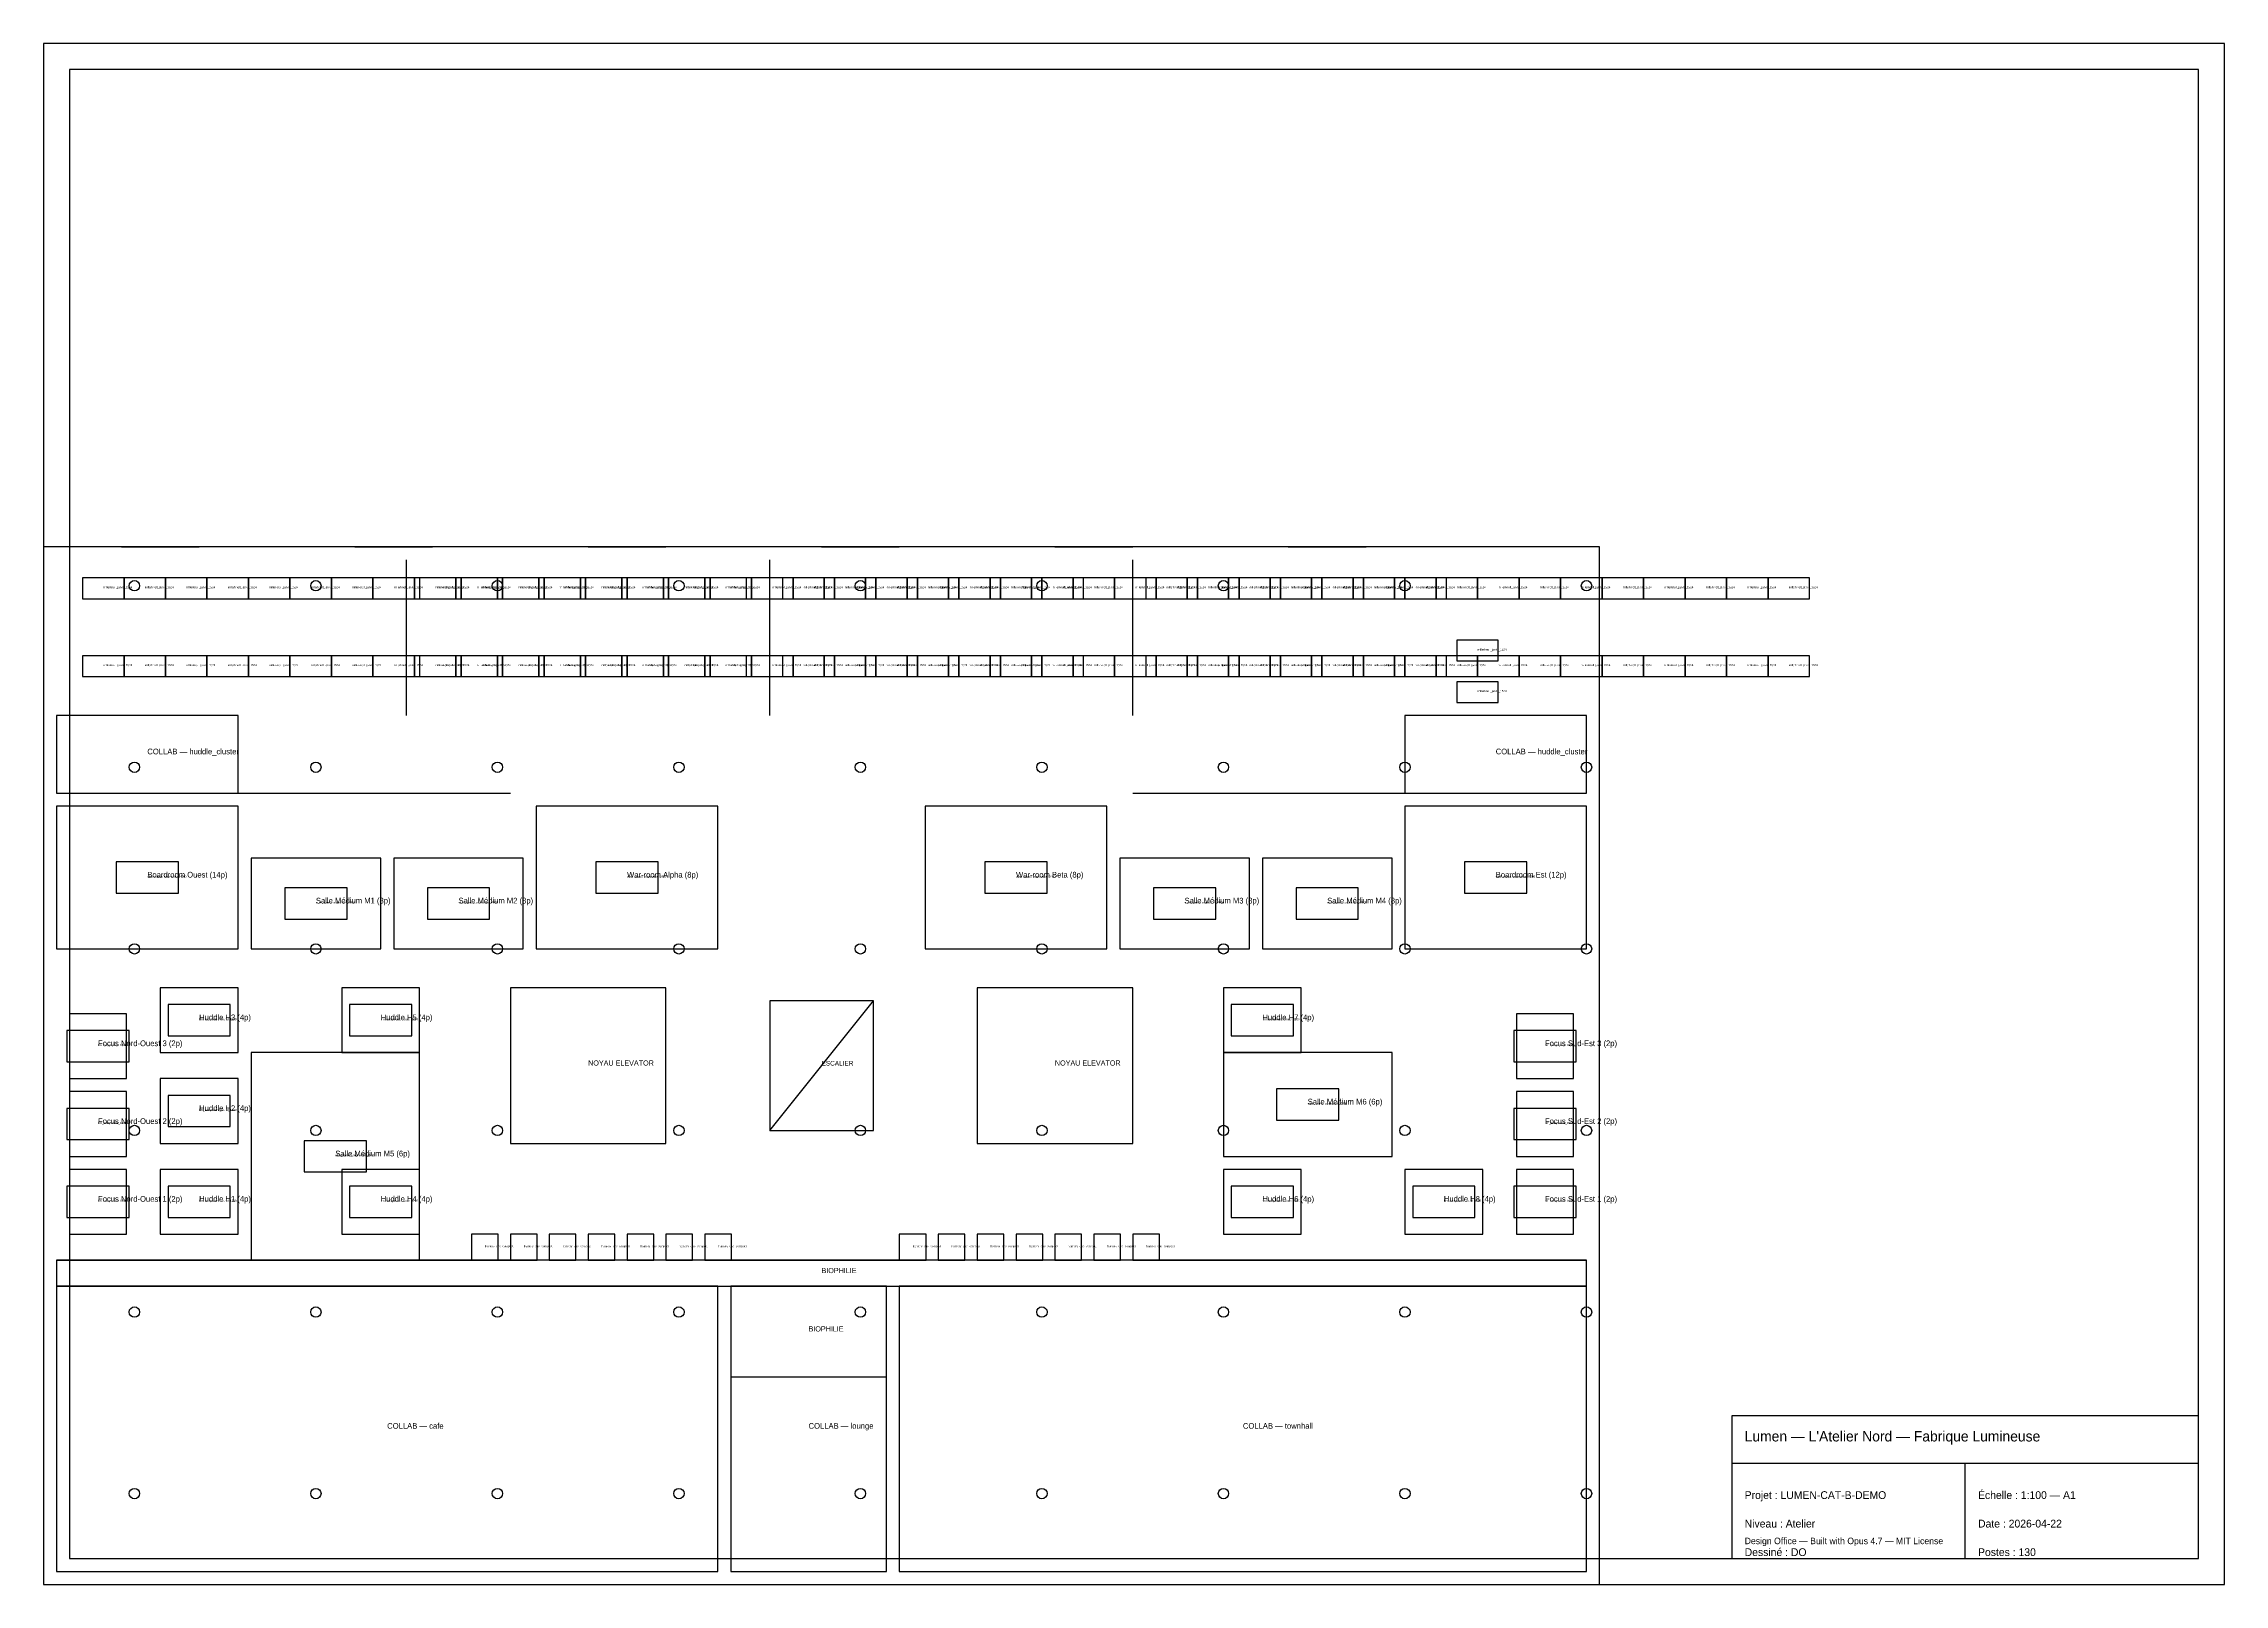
# Model space of a CAD drawing. Header units: metres. Extents: x 0 to 84100, y 0 to 59400.
import ezdxf

# ---------------------------------------------------------------- set-up
doc = ezdxf.new("R2010")
doc.units = ezdxf.units.M
for name, color, linetype in [('AGENCEMENT', 7, 'Continuous'), ('CIRCULATIONS', 8, 'Continuous'), ('CLOISONS', 1, 'Continuous'), ('MOBILIER', 5, 'Continuous')]:
    doc.layers.add(name, color=color, linetype=linetype)

msp = doc.modelspace()

# ---------------------------------------------------------------- linework, layer by layer
at = {"layer": 'AGENCEMENT'}
for p, q in [((3000, 40000), (6000, 40000)), ((12000, 40000), (15000, 40000)), ((21000, 40000), (24000, 40000)), ((30000, 40000), (33000, 40000)), ((39000, 40000), (42000, 40000)), ((48000, 40000), (51000, 40000)), ((28000, 17500), (32000, 22500)), ((65100, 4667), (83100, 4667)), ((74100, 1000), (74100, 4667)), ((3000, 0), (6000, 0)), ((12000, 0), (15000, 0)), ((21000, 0), (24000, 0)), ((30000, 0), (33000, 0)), ((39000, 0), (42000, 0)), ((48000, 0), (51000, 0))]:
    msp.add_line(p, q, dxfattribs=at)
for points in [[(0, 0), (84100, 0), (84100, 59400), (0, 59400)], [(1000, 1000), (83100, 1000), (83100, 58400), (1000, 58400)], [(0, 0), (60000, 0), (60000, 40000), (0, 40000)], [(18000, 17000), (24000, 17000), (24000, 23000), (18000, 23000)], [(36000, 17000), (42000, 17000), (42000, 23000), (36000, 23000)], [(28000, 17500), (32000, 17500), (32000, 22500), (28000, 22500)], [(65100, 1000), (83100, 1000), (83100, 6500), (65100, 6500)]]:
    msp.add_lwpolyline(points, close=True, dxfattribs=at)
for centre in [(3500, 38500), (10500, 38500), (17500, 38500), (24500, 38500), (31500, 38500), (38500, 38500), (45500, 38500), (52500, 38500), (59500, 38500), (3500, 31500), (10500, 31500), (17500, 31500), (24500, 31500), (31500, 31500), (38500, 31500), (45500, 31500), (52500, 31500), (59500, 31500), (3500, 24500), (10500, 24500), (17500, 24500), (24500, 24500), (31500, 24500), (38500, 24500), (45500, 24500), (52500, 24500), (59500, 24500), (3500, 17500), (10500, 17500), (17500, 17500), (24500, 17500), (31500, 17500), (38500, 17500), (45500, 17500), (52500, 17500), (59500, 17500), (3500, 10500), (10500, 10500), (17500, 10500), (24500, 10500), (31500, 10500), (38500, 10500), (45500, 10500), (52500, 10500), (59500, 10500), (3500, 3500), (10500, 3500), (17500, 3500), (24500, 3500), (31500, 3500), (38500, 3500), (45500, 3500), (52500, 3500), (59500, 3500)]:
    msp.add_circle(centre, 200, dxfattribs=at)
at = {"layer": 'CIRCULATIONS'}
for points in [[(500, 30500), (7500, 30500), (7500, 33500), (500, 33500)], [(52500, 30500), (59500, 30500), (59500, 33500), (52500, 33500)], [(500, 11500), (59500, 11500), (59500, 12500), (500, 12500)], [(500, 500), (26000, 500), (26000, 11500), (500, 11500)], [(26500, 500), (32500, 500), (32500, 11500), (26500, 11500)], [(26500, 8000), (32500, 8000), (32500, 11500), (26500, 11500)], [(33000, 500), (59500, 500), (59500, 11500), (33000, 11500)]]:
    msp.add_lwpolyline(points, close=True, dxfattribs=at)
at = {"layer": 'CLOISONS'}
for p, q in [((14000, 33500), (14000, 39500)), ((28000, 33500), (28000, 39500)), ((42000, 33500), (42000, 39500)), ((500, 30500), (18000, 30500)), ((42000, 30500), (59500, 30500)), ((500, 12500), (18000, 12500)), ((26000, 12500), (34000, 12500)), ((42000, 12500), (59500, 12500))]:
    msp.add_line(p, q, dxfattribs=at)
for points in [[(500, 24500), (7500, 24500), (7500, 30000), (500, 30000)], [(19000, 24500), (26000, 24500), (26000, 30000), (19000, 30000)], [(34000, 24500), (41000, 24500), (41000, 30000), (34000, 30000)], [(52500, 24500), (59500, 24500), (59500, 30000), (52500, 30000)], [(8000, 24500), (13000, 24500), (13000, 28000), (8000, 28000)], [(13500, 24500), (18500, 24500), (18500, 28000), (13500, 28000)], [(41500, 24500), (46500, 24500), (46500, 28000), (41500, 28000)], [(47000, 24500), (52000, 24500), (52000, 28000), (47000, 28000)], [(4500, 20500), (7500, 20500), (7500, 23000), (4500, 23000)], [(11500, 20500), (14500, 20500), (14500, 23000), (11500, 23000)], [(45500, 20500), (48500, 20500), (48500, 23000), (45500, 23000)], [(1000, 19500), (3200, 19500), (3200, 22000), (1000, 22000)], [(56800, 19500), (59000, 19500), (59000, 22000), (56800, 22000)], [(8000, 12500), (14500, 12500), (14500, 20500), (8000, 20500)], [(45500, 16500), (52000, 16500), (52000, 20500), (45500, 20500)], [(4500, 17000), (7500, 17000), (7500, 19500), (4500, 19500)], [(1000, 16500), (3200, 16500), (3200, 19000), (1000, 19000)], [(56800, 16500), (59000, 16500), (59000, 19000), (56800, 19000)], [(1000, 13500), (3200, 13500), (3200, 16000), (1000, 16000)], [(4500, 13500), (7500, 13500), (7500, 16000), (4500, 16000)], [(11500, 13500), (14500, 13500), (14500, 16000), (11500, 16000)], [(45500, 13500), (48500, 13500), (48500, 16000), (45500, 16000)], [(52500, 13500), (55500, 13500), (55500, 16000), (52500, 16000)], [(56800, 13500), (59000, 13500), (59000, 16000), (56800, 16000)]]:
    msp.add_lwpolyline(points, close=True, dxfattribs=at)
at = {"layer": 'MOBILIER'}
for points in [[(1500, 38000), (3100, 38000), (3100, 38800), (1500, 38800)], [(3100, 38000), (4700, 38000), (4700, 38800), (3100, 38800)], [(4700, 38000), (6300, 38000), (6300, 38800), (4700, 38800)], [(6300, 38000), (7900, 38000), (7900, 38800), (6300, 38800)], [(7900, 38000), (9500, 38000), (9500, 38800), (7900, 38800)], [(9500, 38000), (11100, 38000), (11100, 38800), (9500, 38800)], [(11100, 38000), (12700, 38000), (12700, 38800), (11100, 38800)], [(12700, 38000), (14300, 38000), (14300, 38800), (12700, 38800)], [(14300, 38000), (15900, 38000), (15900, 38800), (14300, 38800)], [(14500, 38000), (16100, 38000), (16100, 38800), (14500, 38800)], [(15900, 38000), (17500, 38000), (17500, 38800), (15900, 38800)], [(16100, 38000), (17700, 38000), (17700, 38800), (16100, 38800)], [(17500, 38000), (19100, 38000), (19100, 38800), (17500, 38800)], [(17700, 38000), (19300, 38000), (19300, 38800), (17700, 38800)], [(19100, 38000), (20700, 38000), (20700, 38800), (19100, 38800)], [(19300, 38000), (20900, 38000), (20900, 38800), (19300, 38800)], [(20700, 38000), (22300, 38000), (22300, 38800), (20700, 38800)], [(20900, 38000), (22500, 38000), (22500, 38800), (20900, 38800)], [(22300, 38000), (23900, 38000), (23900, 38800), (22300, 38800)], [(22500, 38000), (24100, 38000), (24100, 38800), (22500, 38800)], [(23900, 38000), (25500, 38000), (25500, 38800), (23900, 38800)], [(24100, 38000), (25700, 38000), (25700, 38800), (24100, 38800)], [(25500, 38000), (27100, 38000), (27100, 38800), (25500, 38800)], [(25700, 38000), (27300, 38000), (27300, 38800), (25700, 38800)], [(27300, 38000), (28900, 38000), (28900, 38800), (27300, 38800)], [(28500, 38000), (30100, 38000), (30100, 38800), (28500, 38800)], [(28900, 38000), (30500, 38000), (30500, 38800), (28900, 38800)], [(30100, 38000), (31700, 38000), (31700, 38800), (30100, 38800)], [(30500, 38000), (32100, 38000), (32100, 38800), (30500, 38800)], [(31700, 38000), (33300, 38000), (33300, 38800), (31700, 38800)], [(32100, 38000), (33700, 38000), (33700, 38800), (32100, 38800)], [(33300, 38000), (34900, 38000), (34900, 38800), (33300, 38800)], [(33700, 38000), (35300, 38000), (35300, 38800), (33700, 38800)], [(34900, 38000), (36500, 38000), (36500, 38800), (34900, 38800)], [(35300, 38000), (36900, 38000), (36900, 38800), (35300, 38800)], [(36500, 38000), (38100, 38000), (38100, 38800), (36500, 38800)], [(36900, 38000), (38500, 38000), (38500, 38800), (36900, 38800)], [(38100, 38000), (39700, 38000), (39700, 38800), (38100, 38800)], [(38500, 38000), (40100, 38000), (40100, 38800), (38500, 38800)], [(39700, 38000), (41300, 38000), (41300, 38800), (39700, 38800)], [(41300, 38000), (42900, 38000), (42900, 38800), (41300, 38800)], [(42500, 38000), (44100, 38000), (44100, 38800), (42500, 38800)], [(42900, 38000), (44500, 38000), (44500, 38800), (42900, 38800)], [(44100, 38000), (45700, 38000), (45700, 38800), (44100, 38800)], [(44500, 38000), (46100, 38000), (46100, 38800), (44500, 38800)], [(45700, 38000), (47300, 38000), (47300, 38800), (45700, 38800)], [(46100, 38000), (47700, 38000), (47700, 38800), (46100, 38800)], [(47300, 38000), (48900, 38000), (48900, 38800), (47300, 38800)], [(47700, 38000), (49300, 38000), (49300, 38800), (47700, 38800)], [(48900, 38000), (50500, 38000), (50500, 38800), (48900, 38800)], [(49300, 38000), (50900, 38000), (50900, 38800), (49300, 38800)], [(50500, 38000), (52100, 38000), (52100, 38800), (50500, 38800)], [(50900, 38000), (52500, 38000), (52500, 38800), (50900, 38800)], [(52100, 38000), (53700, 38000), (53700, 38800), (52100, 38800)], [(52500, 38000), (54100, 38000), (54100, 38800), (52500, 38800)], [(53700, 38000), (55300, 38000), (55300, 38800), (53700, 38800)], [(55300, 38000), (56900, 38000), (56900, 38800), (55300, 38800)], [(56900, 38000), (58500, 38000), (58500, 38800), (56900, 38800)], [(58500, 38000), (60100, 38000), (60100, 38800), (58500, 38800)], [(60100, 38000), (61700, 38000), (61700, 38800), (60100, 38800)], [(61700, 38000), (63300, 38000), (63300, 38800), (61700, 38800)], [(63300, 38000), (64900, 38000), (64900, 38800), (63300, 38800)], [(64900, 38000), (66500, 38000), (66500, 38800), (64900, 38800)], [(66500, 38000), (68100, 38000), (68100, 38800), (66500, 38800)], [(54500, 35600), (56100, 35600), (56100, 36400), (54500, 36400)], [(1500, 35000), (3100, 35000), (3100, 35800), (1500, 35800)], [(3100, 35000), (4700, 35000), (4700, 35800), (3100, 35800)], [(4700, 35000), (6300, 35000), (6300, 35800), (4700, 35800)], [(6300, 35000), (7900, 35000), (7900, 35800), (6300, 35800)], [(7900, 35000), (9500, 35000), (9500, 35800), (7900, 35800)], [(9500, 35000), (11100, 35000), (11100, 35800), (9500, 35800)], [(11100, 35000), (12700, 35000), (12700, 35800), (11100, 35800)], [(12700, 35000), (14300, 35000), (14300, 35800), (12700, 35800)], [(14300, 35000), (15900, 35000), (15900, 35800), (14300, 35800)], [(14500, 35000), (16100, 35000), (16100, 35800), (14500, 35800)], [(15900, 35000), (17500, 35000), (17500, 35800), (15900, 35800)], [(16100, 35000), (17700, 35000), (17700, 35800), (16100, 35800)], [(17500, 35000), (19100, 35000), (19100, 35800), (17500, 35800)], [(17700, 35000), (19300, 35000), (19300, 35800), (17700, 35800)], [(19100, 35000), (20700, 35000), (20700, 35800), (19100, 35800)], [(19300, 35000), (20900, 35000), (20900, 35800), (19300, 35800)], [(20700, 35000), (22300, 35000), (22300, 35800), (20700, 35800)], [(20900, 35000), (22500, 35000), (22500, 35800), (20900, 35800)], [(22300, 35000), (23900, 35000), (23900, 35800), (22300, 35800)], [(22500, 35000), (24100, 35000), (24100, 35800), (22500, 35800)], [(23900, 35000), (25500, 35000), (25500, 35800), (23900, 35800)], [(24100, 35000), (25700, 35000), (25700, 35800), (24100, 35800)], [(25500, 35000), (27100, 35000), (27100, 35800), (25500, 35800)], [(25700, 35000), (27300, 35000), (27300, 35800), (25700, 35800)], [(27300, 35000), (28900, 35000), (28900, 35800), (27300, 35800)], [(28500, 35000), (30100, 35000), (30100, 35800), (28500, 35800)], [(28900, 35000), (30500, 35000), (30500, 35800), (28900, 35800)], [(30100, 35000), (31700, 35000), (31700, 35800), (30100, 35800)], [(30500, 35000), (32100, 35000), (32100, 35800), (30500, 35800)], [(31700, 35000), (33300, 35000), (33300, 35800), (31700, 35800)], [(32100, 35000), (33700, 35000), (33700, 35800), (32100, 35800)], [(33300, 35000), (34900, 35000), (34900, 35800), (33300, 35800)], [(33700, 35000), (35300, 35000), (35300, 35800), (33700, 35800)], [(34900, 35000), (36500, 35000), (36500, 35800), (34900, 35800)], [(35300, 35000), (36900, 35000), (36900, 35800), (35300, 35800)], [(36500, 35000), (38100, 35000), (38100, 35800), (36500, 35800)], [(36900, 35000), (38500, 35000), (38500, 35800), (36900, 35800)], [(38100, 35000), (39700, 35000), (39700, 35800), (38100, 35800)], [(38500, 35000), (40100, 35000), (40100, 35800), (38500, 35800)], [(39700, 35000), (41300, 35000), (41300, 35800), (39700, 35800)], [(41300, 35000), (42900, 35000), (42900, 35800), (41300, 35800)], [(42500, 35000), (44100, 35000), (44100, 35800), (42500, 35800)], [(42900, 35000), (44500, 35000), (44500, 35800), (42900, 35800)], [(44100, 35000), (45700, 35000), (45700, 35800), (44100, 35800)], [(44500, 35000), (46100, 35000), (46100, 35800), (44500, 35800)], [(45700, 35000), (47300, 35000), (47300, 35800), (45700, 35800)], [(46100, 35000), (47700, 35000), (47700, 35800), (46100, 35800)], [(47300, 35000), (48900, 35000), (48900, 35800), (47300, 35800)], [(47700, 35000), (49300, 35000), (49300, 35800), (47700, 35800)], [(48900, 35000), (50500, 35000), (50500, 35800), (48900, 35800)], [(49300, 35000), (50900, 35000), (50900, 35800), (49300, 35800)], [(50500, 35000), (52100, 35000), (52100, 35800), (50500, 35800)], [(50900, 35000), (52500, 35000), (52500, 35800), (50900, 35800)], [(52100, 35000), (53700, 35000), (53700, 35800), (52100, 35800)], [(52500, 35000), (54100, 35000), (54100, 35800), (52500, 35800)], [(53700, 35000), (55300, 35000), (55300, 35800), (53700, 35800)], [(55300, 35000), (56900, 35000), (56900, 35800), (55300, 35800)], [(56900, 35000), (58500, 35000), (58500, 35800), (56900, 35800)], [(58500, 35000), (60100, 35000), (60100, 35800), (58500, 35800)], [(60100, 35000), (61700, 35000), (61700, 35800), (60100, 35800)], [(61700, 35000), (63300, 35000), (63300, 35800), (61700, 35800)], [(63300, 35000), (64900, 35000), (64900, 35800), (63300, 35800)], [(64900, 35000), (66500, 35000), (66500, 35800), (64900, 35800)], [(66500, 35000), (68100, 35000), (68100, 35800), (66500, 35800)], [(54500, 34000), (56100, 34000), (56100, 34800), (54500, 34800)], [(2800, 26650), (5200, 26650), (5200, 27850), (2800, 27850)], [(21300, 26650), (23700, 26650), (23700, 27850), (21300, 27850)], [(36300, 26650), (38700, 26650), (38700, 27850), (36300, 27850)], [(54800, 26650), (57200, 26650), (57200, 27850), (54800, 27850)], [(9300, 25650), (11700, 25650), (11700, 26850), (9300, 26850)], [(14800, 25650), (17200, 25650), (17200, 26850), (14800, 26850)], [(42800, 25650), (45200, 25650), (45200, 26850), (42800, 26850)], [(48300, 25650), (50700, 25650), (50700, 26850), (48300, 26850)], [(4800, 21150), (7200, 21150), (7200, 22350), (4800, 22350)], [(11800, 21150), (14200, 21150), (14200, 22350), (11800, 22350)], [(45800, 21150), (48200, 21150), (48200, 22350), (45800, 22350)], [(900, 20150), (3300, 20150), (3300, 21350), (900, 21350)], [(56700, 20150), (59100, 20150), (59100, 21350), (56700, 21350)], [(4800, 17650), (7200, 17650), (7200, 18850), (4800, 18850)], [(47550, 17900), (49950, 17900), (49950, 19100), (47550, 19100)], [(900, 17150), (3300, 17150), (3300, 18350), (900, 18350)], [(56700, 17150), (59100, 17150), (59100, 18350), (56700, 18350)], [(10050, 15900), (12450, 15900), (12450, 17100), (10050, 17100)], [(900, 14150), (3300, 14150), (3300, 15350), (900, 15350)], [(4800, 14150), (7200, 14150), (7200, 15350), (4800, 15350)], [(11800, 14150), (14200, 14150), (14200, 15350), (11800, 15350)], [(45800, 14150), (48200, 14150), (48200, 15350), (45800, 15350)], [(52800, 14150), (55200, 14150), (55200, 15350), (52800, 15350)], [(56700, 14150), (59100, 14150), (59100, 15350), (56700, 15350)], [(16500, 12500), (17530, 12500), (17530, 13500), (16500, 13500)], [(18000, 12500), (19030, 12500), (19030, 13500), (18000, 13500)], [(19500, 12500), (20530, 12500), (20530, 13500), (19500, 13500)], [(21000, 12500), (22030, 12500), (22030, 13500), (21000, 13500)], [(22500, 12500), (23530, 12500), (23530, 13500), (22500, 13500)], [(24000, 12500), (25030, 12500), (25030, 13500), (24000, 13500)], [(25500, 12500), (26530, 12500), (26530, 13500), (25500, 13500)], [(33000, 12500), (34030, 12500), (34030, 13500), (33000, 13500)], [(34500, 12500), (35530, 12500), (35530, 13500), (34500, 13500)], [(36000, 12500), (37030, 12500), (37030, 13500), (36000, 13500)], [(37500, 12500), (38530, 12500), (38530, 13500), (37500, 13500)], [(39000, 12500), (40030, 12500), (40030, 13500), (39000, 13500)], [(40500, 12500), (41530, 12500), (41530, 13500), (40500, 13500)], [(42000, 12500), (43030, 12500), (43030, 13500), (42000, 13500)]]:
    msp.add_lwpolyline(points, close=True, dxfattribs=at)

# ---------------------------------------------------------------- texts
at = {"layer": 'AGENCEMENT'}
for s, height, p in [('NOYAU ELEVATOR', 200, (21000, 20000)), ('NOYAU ELEVATOR', 200, (39000, 20000)), ('ESCALIER', 180, (30000, 20000)), ("Lumen — L'Atelier Nord — Fabrique Lumineuse", 400, (65600, 5510)), ('Projet : LUMEN-CAT-B-DEMO', 300, (65600, 3292)), ('Échelle : 1:100 — A1', 300, (74600, 3292)), ('Design Office — Built with Opus 4.7 — MIT License', 250, (65600, 1550)), ('Niveau : Atelier', 300, (65600, 2192)), ('Date : 2026-04-22', 300, (74600, 2192)), ('Dessiné : DO', 300, (65600, 1092)), ('Postes : 130', 300, (74600, 1092))]:
    msp.add_text(s, height=height, dxfattribs=at).set_placement(p)
at = {"layer": 'CIRCULATIONS'}
for s, height, p in [('COLLAB — huddle_cluster', 220, (4000, 32000)), ('COLLAB — huddle_cluster', 220, (56000, 32000)), ('BIOPHILIE', 200, (30000, 12000)), ('BIOPHILIE', 200, (29500, 9750)), ('COLLAB — cafe', 220, (13250, 6000)), ('COLLAB — lounge', 220, (29500, 6000)), ('COLLAB — townhall', 220, (46250, 6000))]:
    msp.add_text(s, height=height, dxfattribs=at).set_placement(p)
at = {"layer": 'CLOISONS'}
for s, p in [('Boardroom Ouest (14p)', (4000, 27250)), ('War-room Alpha (8p)', (22500, 27250)), ('War-room Beta (8p)', (37500, 27250)), ('Boardroom Est (12p)', (56000, 27250)), ('Salle Médium M1 (8p)', (10500, 26250)), ('Salle Médium M2 (8p)', (16000, 26250)), ('Salle Médium M3 (8p)', (44000, 26250)), ('Salle Médium M4 (8p)', (49500, 26250)), ('Huddle H3 (4p)', (6000, 21750)), ('Huddle H5 (4p)', (13000, 21750)), ('Huddle H7 (4p)', (47000, 21750)), ('Focus Nord-Ouest 3 (2p)', (2100, 20750)), ('Focus Sud-Est 3 (2p)', (57900, 20750)), ('Salle Médium M6 (6p)', (48750, 18500)), ('Focus Nord-Ouest 2 (2p)', (2100, 17750)), ('Huddle H2 (4p)', (6000, 18250)), ('Focus Sud-Est 2 (2p)', (57900, 17750)), ('Salle Médium M5 (6p)', (11250, 16500)), ('Focus Nord-Ouest 1 (2p)', (2100, 14750)), ('Huddle H1 (4p)', (6000, 14750)), ('Huddle H4 (4p)', (13000, 14750)), ('Huddle H6 (4p)', (47000, 14750)), ('Huddle H8 (4p)', (54000, 14750)), ('Focus Sud-Est 1 (2p)', (57900, 14750))]:
    msp.add_text(s, height=220, dxfattribs=at).set_placement(p)
at = {"layer": 'MOBILIER'}
for s, p in [('millerknoll_jarvis_1524', (2300, 38400)), ('millerknoll_jarvis_1524', (3900, 38400)), ('millerknoll_jarvis_1524', (5500, 38400)), ('millerknoll_jarvis_1524', (7100, 38400)), ('millerknoll_jarvis_1524', (8700, 38400)), ('millerknoll_jarvis_1524', (10300, 38400)), ('millerknoll_jarvis_1524', (11900, 38400)), ('millerknoll_jarvis_1524', (13500, 38400)), ('millerknoll_jarvis_1524', (15100, 38400)), ('millerknoll_jarvis_1524', (15300, 38400)), ('millerknoll_jarvis_1524', (16700, 38400)), ('millerknoll_jarvis_1524', (16900, 38400)), ('millerknoll_jarvis_1524', (18300, 38400)), ('millerknoll_jarvis_1524', (18500, 38400)), ('millerknoll_jarvis_1524', (19900, 38400)), ('millerknoll_jarvis_1524', (20100, 38400)), ('millerknoll_jarvis_1524', (21500, 38400)), ('millerknoll_jarvis_1524', (21700, 38400)), ('millerknoll_jarvis_1524', (23100, 38400)), ('millerknoll_jarvis_1524', (23300, 38400)), ('millerknoll_jarvis_1524', (24700, 38400)), ('millerknoll_jarvis_1524', (24900, 38400)), ('millerknoll_jarvis_1524', (26300, 38400)), ('millerknoll_jarvis_1524', (26500, 38400)), ('millerknoll_jarvis_1524', (28100, 38400)), ('millerknoll_jarvis_1524', (29300, 38400)), ('millerknoll_jarvis_1524', (29700, 38400)), ('millerknoll_jarvis_1524', (30900, 38400)), ('millerknoll_jarvis_1524', (31300, 38400)), ('millerknoll_jarvis_1524', (32500, 38400)), ('millerknoll_jarvis_1524', (32900, 38400)), ('millerknoll_jarvis_1524', (34100, 38400)), ('millerknoll_jarvis_1524', (34500, 38400)), ('millerknoll_jarvis_1524', (35700, 38400)), ('millerknoll_jarvis_1524', (36100, 38400)), ('millerknoll_jarvis_1524', (37300, 38400)), ('millerknoll_jarvis_1524', (37700, 38400)), ('millerknoll_jarvis_1524', (38900, 38400)), ('millerknoll_jarvis_1524', (39300, 38400)), ('millerknoll_jarvis_1524', (40500, 38400)), ('millerknoll_jarvis_1524', (42100, 38400)), ('millerknoll_jarvis_1524', (43300, 38400)), ('millerknoll_jarvis_1524', (43700, 38400)), ('millerknoll_jarvis_1524', (44900, 38400)), ('millerknoll_jarvis_1524', (45300, 38400)), ('millerknoll_jarvis_1524', (46500, 38400)), ('millerknoll_jarvis_1524', (46900, 38400)), ('millerknoll_jarvis_1524', (48100, 38400)), ('millerknoll_jarvis_1524', (48500, 38400)), ('millerknoll_jarvis_1524', (49700, 38400)), ('millerknoll_jarvis_1524', (50100, 38400)), ('millerknoll_jarvis_1524', (51300, 38400)), ('millerknoll_jarvis_1524', (51700, 38400)), ('millerknoll_jarvis_1524', (52900, 38400)), ('millerknoll_jarvis_1524', (53300, 38400)), ('millerknoll_jarvis_1524', (54500, 38400)), ('millerknoll_jarvis_1524', (56100, 38400)), ('millerknoll_jarvis_1524', (57700, 38400)), ('millerknoll_jarvis_1524', (59300, 38400)), ('millerknoll_jarvis_1524', (60900, 38400)), ('millerknoll_jarvis_1524', (62500, 38400)), ('millerknoll_jarvis_1524', (64100, 38400)), ('millerknoll_jarvis_1524', (65700, 38400)), ('millerknoll_jarvis_1524', (67300, 38400)), ('millerknoll_jarvis_1524', (2300, 35400)), ('millerknoll_jarvis_1524', (3900, 35400)), ('millerknoll_jarvis_1524', (5500, 35400)), ('millerknoll_jarvis_1524', (7100, 35400)), ('millerknoll_jarvis_1524', (8700, 35400)), ('millerknoll_jarvis_1524', (10300, 35400)), ('millerknoll_jarvis_1524', (11900, 35400)), ('millerknoll_jarvis_1524', (13500, 35400)), ('millerknoll_jarvis_1524', (15100, 35400)), ('millerknoll_jarvis_1524', (15300, 35400)), ('millerknoll_jarvis_1524', (16700, 35400)), ('millerknoll_jarvis_1524', (16900, 35400)), ('millerknoll_jarvis_1524', (18300, 35400)), ('millerknoll_jarvis_1524', (18500, 35400)), ('millerknoll_jarvis_1524', (19900, 35400)), ('millerknoll_jarvis_1524', (20100, 35400)), ('millerknoll_jarvis_1524', (21500, 35400)), ('millerknoll_jarvis_1524', (21700, 35400)), ('millerknoll_jarvis_1524', (23100, 35400)), ('millerknoll_jarvis_1524', (23300, 35400)), ('millerknoll_jarvis_1524', (24700, 35400)), ('millerknoll_jarvis_1524', (24900, 35400)), ('millerknoll_jarvis_1524', (26300, 35400)), ('millerknoll_jarvis_1524', (26500, 35400)), ('millerknoll_jarvis_1524', (28100, 35400)), ('millerknoll_jarvis_1524', (29300, 35400)), ('millerknoll_jarvis_1524', (29700, 35400)), ('millerknoll_jarvis_1524', (30900, 35400)), ('millerknoll_jarvis_1524', (31300, 35400)), ('millerknoll_jarvis_1524', (32500, 35400)), ('millerknoll_jarvis_1524', (32900, 35400)), ('millerknoll_jarvis_1524', (34100, 35400)), ('millerknoll_jarvis_1524', (34500, 35400)), ('millerknoll_jarvis_1524', (35700, 35400)), ('millerknoll_jarvis_1524', (36100, 35400)), ('millerknoll_jarvis_1524', (37300, 35400)), ('millerknoll_jarvis_1524', (37700, 35400)), ('millerknoll_jarvis_1524', (38900, 35400)), ('millerknoll_jarvis_1524', (39300, 35400)), ('millerknoll_jarvis_1524', (40500, 35400)), ('millerknoll_jarvis_1524', (42100, 35400)), ('millerknoll_jarvis_1524', (43300, 35400)), ('millerknoll_jarvis_1524', (43700, 35400)), ('millerknoll_jarvis_1524', (44900, 35400)), ('millerknoll_jarvis_1524', (45300, 35400)), ('millerknoll_jarvis_1524', (46500, 35400)), ('millerknoll_jarvis_1524', (46900, 35400)), ('millerknoll_jarvis_1524', (48100, 35400)), ('millerknoll_jarvis_1524', (48500, 35400)), ('millerknoll_jarvis_1524', (49700, 35400)), ('millerknoll_jarvis_1524', (50100, 35400)), ('millerknoll_jarvis_1524', (51300, 35400)), ('millerknoll_jarvis_1524', (51700, 35400)), ('millerknoll_jarvis_1524', (52900, 35400)), ('millerknoll_jarvis_1524', (53300, 35400)), ('millerknoll_jarvis_1524', (54500, 35400)), ('millerknoll_jarvis_1524', (55300, 36000)), ('millerknoll_jarvis_1524', (56100, 35400)), ('millerknoll_jarvis_1524', (57700, 35400)), ('millerknoll_jarvis_1524', (59300, 35400)), ('millerknoll_jarvis_1524', (60900, 35400)), ('millerknoll_jarvis_1524', (62500, 35400)), ('millerknoll_jarvis_1524', (64100, 35400)), ('millerknoll_jarvis_1524', (65700, 35400)), ('millerknoll_jarvis_1524', (67300, 35400)), ('millerknoll_jarvis_1524', (55300, 34400)), ('vitra_eames_segmented_4000', (4000, 27250)), ('vitra_eames_segmented_2400', (22500, 27250)), ('vitra_eames_segmented_2400', (37500, 27250)), ('vitra_eames_segmented_4000', (56000, 27250)), ('vitra_eames_segmented_2400', (10500, 26250)), ('vitra_eames_segmented_2400', (16000, 26250)), ('vitra_eames_segmented_2400', (44000, 26250)), ('vitra_eames_segmented_2400', (49500, 26250)), ('hm_everywhere_round_1200', (6000, 21750)), ('hm_everywhere_round_1200', (13000, 21750)), ('hm_everywhere_round_1200', (47000, 21750)), ('hm_everywhere_1800', (2100, 20750)), ('hm_everywhere_1800', (57900, 20750)), ('vitra_eames_segmented_2400', (48750, 18500)), ('hm_everywhere_1800', (2100, 17750)), ('hm_everywhere_round_1200', (6000, 18250)), ('hm_everywhere_1800', (57900, 17750)), ('vitra_eames_segmented_2400', (11250, 16500)), ('hm_everywhere_1800', (2100, 14750)), ('hm_everywhere_round_1200', (6000, 14750)), ('hm_everywhere_round_1200', (13000, 14750)), ('hm_everywhere_round_1200', (47000, 14750)), ('hm_everywhere_round_1200', (54000, 14750)), ('hm_everywhere_1800', (57900, 14750)), ('framery_one_compact', (17015, 13000)), ('framery_one_compact', (18515, 13000)), ('framery_one_compact', (20015, 13000)), ('framery_one_compact', (21515, 13000)), ('framery_one_compact', (23015, 13000)), ('framery_one_compact', (24515, 13000)), ('framery_one_compact', (26015, 13000)), ('framery_one_compact', (33515, 13000)), ('framery_one_compact', (35015, 13000)), ('framery_one_compact', (36515, 13000)), ('framery_one_compact', (38015, 13000)), ('framery_one_compact', (39515, 13000)), ('framery_one_compact', (41015, 13000)), ('framery_one_compact', (42515, 13000))]:
    msp.add_text(s, height=80, dxfattribs=at).set_placement(p)

doc.saveas('drawing.dxf')
